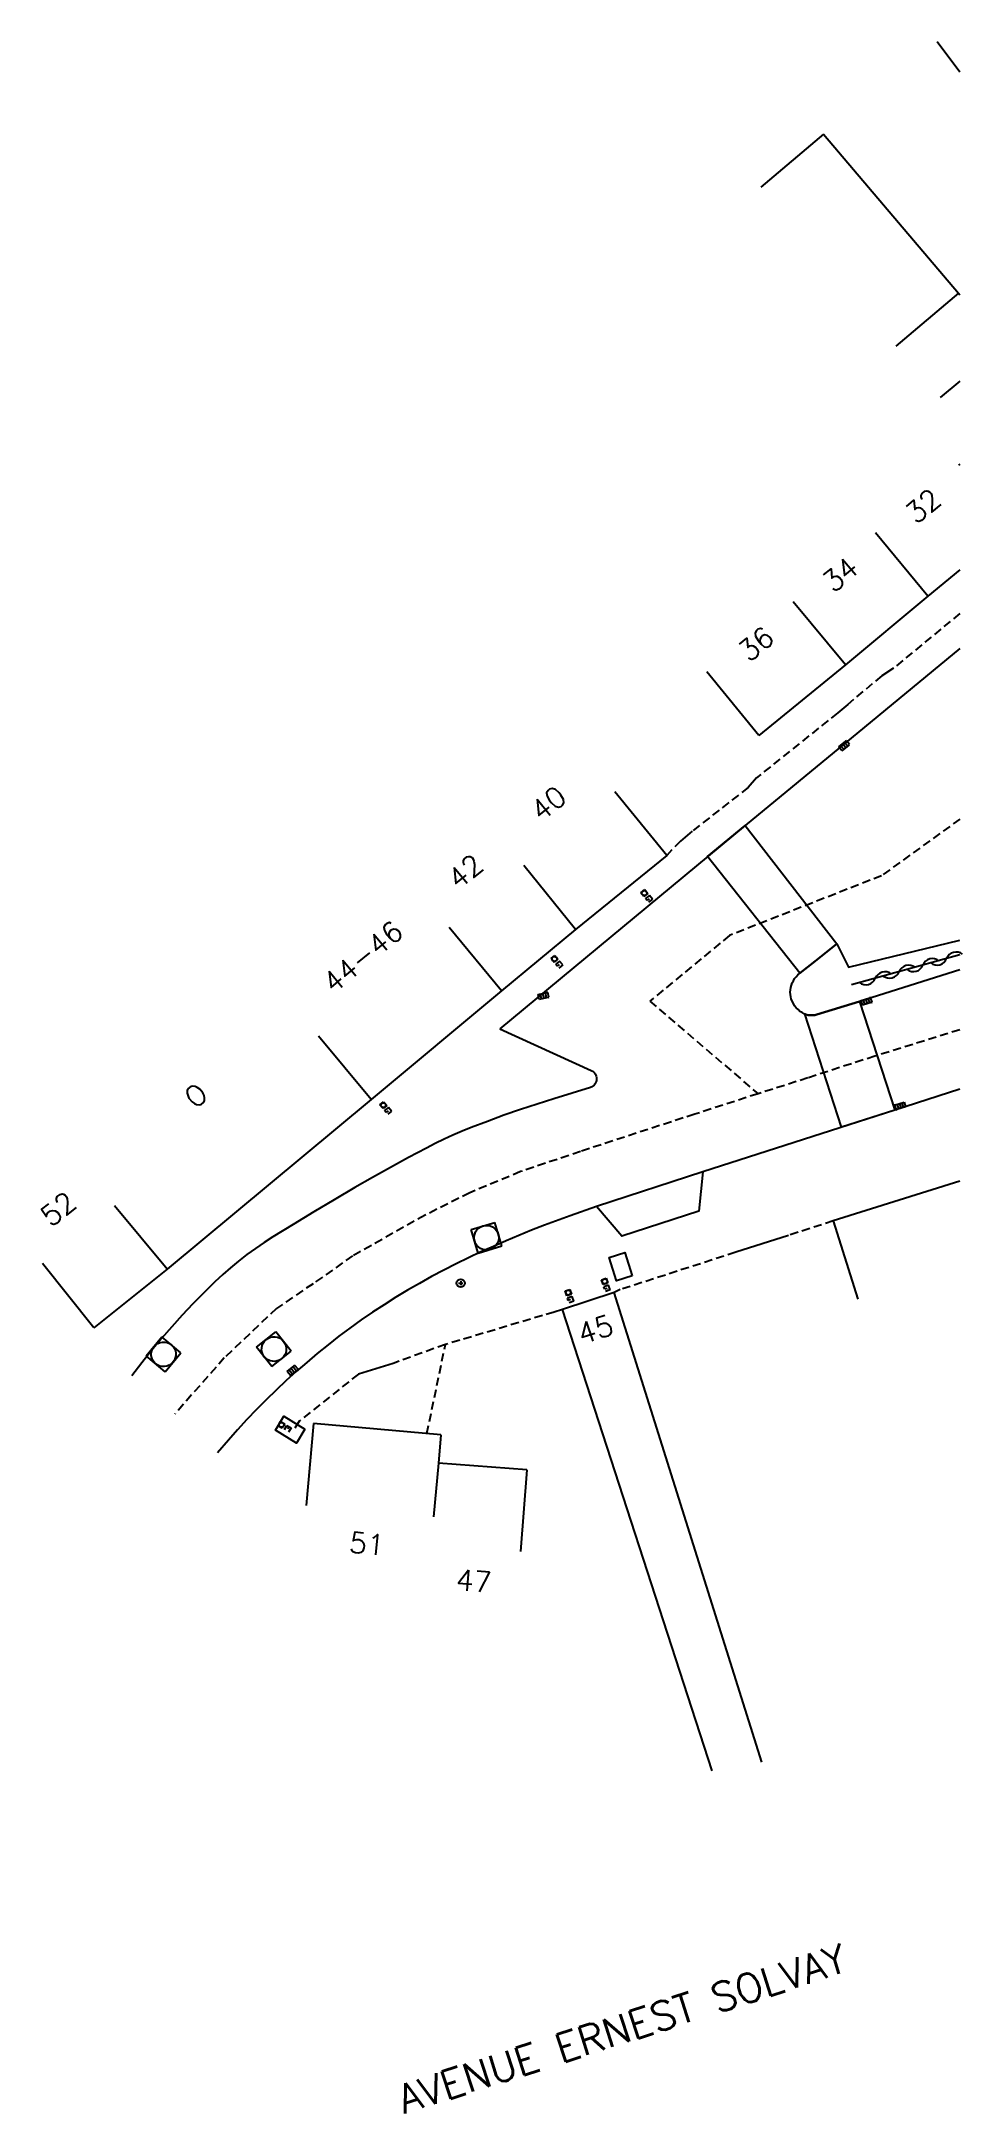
# Model space of a CAD drawing. Header units: millimetres. Extents: x 158019 to 159000, y 157999 to 158739.
# Drawn here: x 158944.1 to 159000.2, y 158526 to 158652.1 of the extents above; entities that cross this region are included whole.
import ezdxf
from ezdxf.enums import TextEntityAlignment as Align

# ---------------------------------------------------------------- set-up
doc = ezdxf.new("R2010")
doc.units = ezdxf.units.MM
doc.linetypes.add('DASHED', pattern=[0.75, 0.5, -0.25])
doc.layers.get('0').update_dxf_attribs({"linetype": 'CONTINUOUS'})
for name, color, linetype in [('W0001', 6, 'DASHED'), ('W0006', 2, 'CONTINUOUS'), ('W0008', 7, 'CONTINUOUS'), ('W0014', 7, 'CONTINUOUS'), ('W0017', 7, 'CONTINUOUS'), ('W0020', 2, 'CONTINUOUS'), ('W0100', 7, 'CONTINUOUS'), ('W0101', 7, 'CONTINUOUS'), ('W0103', 1, 'CONTINUOUS'), ('W0112', 1, 'DASHED'), ('W0310', 3, 'CONTINUOUS'), ('W0400', 7, 'CONTINUOUS'), ('W0420', 7, 'CONTINUOUS'), ('W0424', 7, 'CONTINUOUS'), ('W0425', 7, 'CONTINUOUS'), ('W0856', 7, 'CONTINUOUS'), ('W0989', 7, 'CONTINUOUS'), ('W0991', 7, 'CONTINUOUS'), ('W1102', 7, 'CONTINUOUS'), ('W1471', 7, 'CONTINUOUS')]:
    doc.layers.add(name, color=color, linetype=linetype)
doc.styles.get("Standard").update_dxf_attribs({"font": 'romans.shx', "width": 0.85})

msp = doc.modelspace()

# ---------------------------------------------------------------- texts
at = {"layer": 'W0989'}
msp.add_text('AVENUE ERNEST SOLVAY', height=1.75, rotation=17.827, dxfattribs=at).set_placement((158965.89, 158526.8), align=Align.MIDDLE_LEFT)
at = {"layer": 'W0991'}
for s, rotation, p in [('32', 39.4801, (158997.77, 158623.86)), ('34', 39.8436, (158992.73, 158619.69)), ('36', 39.1878, (158987.61, 158615.46)), ('40', 39.0871, (158974.96, 158605.75)), ('42', 39.6986, (158969.9, 158601.61)), ('44-46', 39.7339, (158963.66, 158596.42)), ('O', 39.765, (158953.5, 158587.97)), ('52', 38.6722, (158945.12, 158581.06)), ('45', 18.3293, (158977.82, 158573.73)), ('51', 354.8933, (158963.91, 158560.68)), ('47', 355.6419, (158970.42, 158558.41))]:
    msp.add_text(s, height=1.25, rotation=rotation, dxfattribs=at).set_placement(p, align=Align.MIDDLE_CENTER)

# ---------------------------------------------------------------- blocks, each defined once
blk = doc.blocks.new('T400')
for p, q in [((-0.15, 0.3), (0.15, 0.3)), ((-0.15, -0.25), (-0.15, 0.3)), ((-0.15, 0.15), (0.15, 0.15)), ((-0.15, 0), (0.15, 0)), ((0.15, 0.3), (0.15, -0.25)), ((-0.15, -0.15), (0.15, -0.15)), ((-0.15, -0.25), (-0.15, -0.3)), ((-0.15, -0.3), (0.15, -0.3)), ((0.15, -0.3), (0.15, -0.25))]:
    blk.add_line(p, q)
blk = doc.blocks.new('T856')
for p, q in [((-0.125, 0), (0.125, 0)), ((0, 0.125), (0, -0.125))]:
    blk.add_line(p, q)
blk.add_ellipse((0, 0), major_axis=(-0.177, 0.177), ratio=1, start_param=3.9269908, end_param=10.2101761)
blk = doc.blocks.new('T425')
for p, q in [((-0.15, 0.6), (0.15, 0.6)), ((-0.15, 0.6), (-0.15, 0.3)), ((-0.15, 0.3), (0.15, 0.3)), ((-0.15, 0.15), (0.15, 0.15)), ((-0.15, -0.15), (-0.15, 0.15)), ((0, 0.45), (0.15, 0.45)), ((0.15, 0.45), (0.15, 0.3)), ((0.15, 0.15), (0.15, -0.15)), ((0.15, -0.15), (-0.15, -0.15))]:
    blk.add_line(p, q)
blk.add_ellipse((0, 0), major_axis=(-0.106, 0.106), ratio=1, start_param=3.926991, end_param=10.210176)
blk = doc.blocks.new('T420')
for p, q in [((0.75, 0.75), (-0.75, 0.75)), ((-0.75, 0.75), (-0.75, -0.75)), ((0.75, 0.75), (0.75, -0.75)), ((0.75, -0.75), (-0.75, -0.75))]:
    blk.add_line(p, q)
blk.add_ellipse((0, 0), major_axis=(-0.53, 0.53), ratio=1, start_param=3.926991, end_param=10.210176)
blk = doc.blocks.new('T1471')
at = {"color": 0, "linetype": 'Continuous', "flags": 128}
blk.add_lwpolyline([(-0.75, -0.5), (-0.75, 0.5), (0.75, 0.5), (0.75, -0.5), (-0.75, -0.5)], dxfattribs=at)
blk = doc.blocks.new('T424')
for p, q in [((-0.15, 0.61), (0.15, 0.61)), ((-0.15, 0.31), (-0.15, 0.61)), ((0, 0.46), (-0.15, 0.46)), ((0.15, 0.31), (-0.15, 0.31)), ((-0.15, 0.16), (0.15, 0.16)), ((-0.15, -0.14), (-0.15, 0.16)), ((0.15, 0.16), (0.15, -0.14)), ((0.15, -0.14), (-0.15, -0.14))]:
    blk.add_line(p, q)
blk.add_ellipse((0, 0.01), major_axis=(-0.106, 0.106), ratio=1, start_param=3.926991, end_param=10.210176)
blk = doc.blocks.new('t310o')
at = {"color": 0, "linetype": 'Continuous'}
for centre, start, end in [((-0.5, 0.38), 216.8699, 323.1304), ((0.5, -0.37), 36.8699, 143.1303)]:
    blk.add_arc(centre, 0.625, start, end, dxfattribs=at)

# ---------------------------------------------------------------- linework, layer by layer
at = {"layer": 'W0001'}
for points in [[(159000, 158604.79), (158995.24, 158601.35), (158985.99, 158597.71), (158981.14, 158593.71), (158987.72, 158588.07)], [(159000, 158591.97), (158994.83, 158590.36), (158990.76, 158589.04), (158987.72, 158588.07), (158983.87, 158586.83), (158976.91, 158584.56), (158973.27, 158583.33), (158970.17, 158582.05), (158967.45, 158580.68), (158963.04, 158578.2), (158960.63, 158576.51), (158958.41, 158575), (158955.22, 158571.99), (158952.21, 158568.57)]]:
    msp.add_lwpolyline(points, dxfattribs=at)
at = {"layer": 'W0006'}
msp.add_lwpolyline([(158984.37, 158583.31), (158984.12, 158580.92), (158979.43, 158579.41), (158977.88, 158581.21)], dxfattribs=at)
at = {"layer": 'W0008'}
for points in [[(158998.62, 158652.14), (159000, 158650.29)], [(159000, 158615.19), (158993.4, 158609.72), (158986.93, 158604.41)], [(158986.93, 158604.41), (158972.01, 158592.02)], [(159000, 158595.61), (158993.89, 158593.69), (158991.3, 158592.89), (158991.17, 158592.86), (158991.04, 158592.85), (158990.91, 158592.85), (158990.77, 158592.86), (158990.64, 158592.9), (158990.52, 158592.94), (158990.4, 158593.01), (158990.27, 158593.09), (158990.16, 158593.2), (158990.05, 158593.31), (158989.95, 158593.43), (158989.87, 158593.56), (158989.8, 158593.7), (158989.74, 158593.85), (158989.71, 158593.98), (158989.69, 158594.12), (158989.68, 158594.26), (158989.69, 158594.4), (158989.71, 158594.54), (158989.75, 158594.68), (158989.8, 158594.82), (158989.87, 158594.95), (158989.95, 158595.08), (158990.04, 158595.2), (158990.14, 158595.31), (158990.26, 158595.41), (158991.19, 158596.14), (158992.51, 158597.21)], [(158992.51, 158597.21), (158993.22, 158595.78), (159000, 158597.43)], [(158972.01, 158592.02), (158977.57, 158589.48), (158977.64, 158589.45), (158977.71, 158589.4), (158977.76, 158589.34), (158977.81, 158589.28), (158977.85, 158589.21), (158977.87, 158589.14), (158977.89, 158589.06), (158977.89, 158588.98), (158977.89, 158588.89), (158977.87, 158588.81), (158977.83, 158588.73), (158977.79, 158588.65), (158977.74, 158588.59), (158977.67, 158588.54), (158977.61, 158588.49), (158977.53, 158588.46), (158975.29, 158587.77), (158974.27, 158587.44), (158973.26, 158587.11), (158972.25, 158586.76), (158971.25, 158586.39), (158970.25, 158586.01), (158969.7, 158585.79), (158969.15, 158585.56), (158968.61, 158585.31), (158968.07, 158585.05), (158967.54, 158584.77), (158966.44, 158584.19), (158965.35, 158583.59), (158964.26, 158582.98), (158963.18, 158582.36), (158961.92, 158581.62), (158960.67, 158580.88), (158959.42, 158580.12), (158958.18, 158579.36), (158957.65, 158579.01), (158957.12, 158578.65), (158956.6, 158578.28), (158956.1, 158577.88), (158955.61, 158577.48), (158955.13, 158577.06), (158954.66, 158576.62), (158953.98, 158575.96), (158953.32, 158575.28), (158952.67, 158574.59), (158952.03, 158573.89), (158951.41, 158573.17), (158950.8, 158572.44), (158950.21, 158571.7), (158949.59, 158570.91)], [(159000, 158588.35), (158996.05, 158587.07), (158984.37, 158583.31), (158977.88, 158581.21), (158976.29, 158580.65), (158974.72, 158580.07), (158973.94, 158579.76), (158973.16, 158579.44), (158972.38, 158579.12), (158971.61, 158578.78), (158970.85, 158578.44), (158970.09, 158578.08), (158969.34, 158577.71), (158968.59, 158577.33), (158967.85, 158576.94), (158967.11, 158576.53), (158966.39, 158576.11), (158965.67, 158575.68), (158964.96, 158575.23), (158964.26, 158574.77), (158963.57, 158574.3), (158962.88, 158573.81), (158962.21, 158573.31), (158961.55, 158572.79), (158960.89, 158572.26), (158960.25, 158571.72), (158959.61, 158571.17), (158958.99, 158570.61), (158958.38, 158570.03), (158957.78, 158569.44), (158957.19, 158568.85), (158956.61, 158568.24), (158956.04, 158567.62), (158955.49, 158566.99), (158954.82, 158566.22)]]:
    msp.add_lwpolyline(points, dxfattribs=at)
at = {"layer": 'W0014'}
for points in [[(158995.97, 158613.99), (158995.25, 158613.52)], [(158993.19, 158611.78), (158992.57, 158611.26)], [(158987.62, 158607.3), (158987.12, 158606.72)], [(158983.71, 158604.05), (158983, 158603.46)], [(158989.57, 158579.45), (158986.36, 158578.42)], [(158979.33, 158576.15), (158978.97, 158575.98), (158975.82, 158574.93), (158975.31, 158574.78)], [(158965.51, 158571.66), (158963.39, 158571.01)]]:
    msp.add_lwpolyline(points, dxfattribs=at)
at = {"layer": 'W0017'}
for points in [[(158987.96, 158547.38), (158978.97, 158575.98)], [(158984.92, 158546.85), (158975.82, 158574.93)]]:
    msp.add_lwpolyline(points, dxfattribs=at)
at = {"layer": 'W0020'}
for points in [[(158992.51, 158597.21), (158991.19, 158596.14), (158990.26, 158595.41), (158984.65, 158602.52), (158986.93, 158604.41)], [(158996.05, 158587.07), (158992.81, 158586.03), (158990.56, 158592.93), (158990.64, 158592.9), (158990.77, 158592.86), (158990.91, 158592.85), (158991.04, 158592.85), (158991.17, 158592.86), (158991.3, 158592.89), (158993.89, 158593.69)]]:
    msp.add_lwpolyline(points, close=True, dxfattribs=at)
at = {"layer": 'W0100'}
for points in [[(159000, 158631.45), (158998.81, 158630.47)], [(159000, 158619.97), (158998.05, 158618.36), (158993.05, 158614.19), (158987.77, 158609.88)], [(158987.77, 158609.88), (158984.61, 158613.76)], [(158982.16, 158602.58), (158979.01, 158606.46)], [(158982.16, 158602.58), (158976.61, 158598.08), (158972.11, 158594.34), (158964.16, 158587.73), (158951.75, 158577.4), (158947.28, 158573.83)], [(159000, 158582.76), (158992.3, 158580.33)], [(158992.3, 158580.33), (158993.8, 158575.56)], [(158947.28, 158573.83), (158944.16, 158577.73)]]:
    msp.add_lwpolyline(points, dxfattribs=at)
at = {"layer": 'W0101'}
for points in [[(158960.66, 158567.99), (158960.22, 158563.01)], [(158968.41, 158567.3), (158960.66, 158567.99)], [(158968.41, 158567.3), (158968.26, 158565.59)], [(158973.65, 158565.18), (158968.26, 158565.59)], [(158973.65, 158565.18), (158973.27, 158560.2)]]:
    msp.add_lwpolyline(points, dxfattribs=at)
at = {"layer": 'W0103'}
for points in [[(158991.71, 158646.5), (158987.9, 158643.27)], [(158991.71, 158646.5), (158999.92, 158636.81)], [(158999.92, 158636.81), (158996.1, 158633.58)]]:
    msp.add_lwpolyline(points, dxfattribs=at)
at = {"layer": 'W0112'}
for points in [[(159000, 158617.31), (158995.97, 158613.99)], [(158995.25, 158613.52), (158993.19, 158611.78)], [(158992.57, 158611.26), (158987.62, 158607.3)], [(158987.12, 158606.72), (158983.71, 158604.05)], [(158983, 158603.46), (158982.16, 158602.58)], [(158992.3, 158580.33), (158989.57, 158579.45)], [(158986.36, 158578.42), (158979.33, 158576.15)], [(158975.31, 158574.78), (158968.69, 158572.81)], [(158967.56, 158567.38), (158968.69, 158572.81), (158965.51, 158571.66)], [(158963.39, 158571.01), (158959.79, 158568.14), (158959.53, 158567.72)]]:
    msp.add_lwpolyline(points, dxfattribs=at)
at = {"layer": 'W0310'}
for points in [[(158999.92, 158636.81), (159000, 158636.71)], [(159000, 158596.53), (158993.42, 158594.71)]]:
    msp.add_lwpolyline(points, dxfattribs=at)
at = {"layer": 'W1102'}
for points in [[(159000, 158626.33), (158999.94, 158626.4)], [(158998.05, 158618.36), (158994.87, 158622.22)], [(158993.05, 158614.19), (158989.85, 158618.03)], [(158976.61, 158598.08), (158973.46, 158601.96)], [(158972.11, 158594.34), (158968.92, 158598.19)], [(158964.16, 158587.73), (158960.96, 158591.58)], [(158951.75, 158577.4), (158948.55, 158581.25)], [(158968.26, 158565.59), (158967.96, 158562.32)]]:
    msp.add_lwpolyline(points, dxfattribs=at)

# ---------------------------------------------------------------- block references
at = {"layer": 'W0310', "rotation": 195.4399605447316}
for p in [(158999.2, 158596.31), (158994.86, 158595.11), (158996.31, 158595.51), (158997.76, 158595.91)]:
    msp.add_blockref('t310o', p, dxfattribs=at)
at = {"layer": 'W0400'}
for p, rotation in [((158992.96, 158609.26), 129.3999552079987), ((158974.66, 158594.03), 102.1320896197592), ((158994.33, 158593.7), 107.4166453190443), ((158996.37, 158587.33), 288.0603261781787), ((158959.39, 158571.23), 128.5524696458586)]:
    msp.add_blockref('T400', p, dxfattribs=dict(at, rotation=rotation))
at = {"layer": 'W0420'}
for p, rotation in [((158971.19, 158579.31), 196.5724978070024), ((158951.53, 158572.21), 230.1476962557785), ((158958.25, 158572.53), 218.5524696458586)]:
    msp.add_blockref('T420', p, dxfattribs=dict(at, rotation=rotation))
at = {"layer": 'W0424', "rotation": 238.4896757157161}
msp.add_blockref('T424', (158958.7, 158567.92), dxfattribs=at)
at = {"layer": 'W0425'}
for p, rotation in [((158980.8, 158600.29), 219.0870897702029), ((158975.33, 158596.28), 219.6986221556901), ((158964.91, 158587.38), 219.7338944481829), ((158978.39, 158576.65), 198.3293024641338), ((158976.17, 158575.97), 198.3293024641338)]:
    msp.add_blockref('T425', p, dxfattribs=dict(at, rotation=rotation))
at = {"layer": 'W0856'}
msp.add_blockref('T856', (158969.62, 158576.54), dxfattribs=at)
at = {"layer": 'W1471'}
for p, rotation in [((158979.36, 158577.55), 107.8940334896849), ((158959.24, 158567.62), 148.4896757157161)]:
    msp.add_blockref('T1471', p, dxfattribs=dict(at, rotation=rotation))

msp.set_redraw_order([(e.dxf.handle, doc.entitydb.next_handle()) for e in msp.query("TEXT MTEXT ATTDEF DIMENSION ARC_DIMENSION")])  # texts and dimensions are drawn at this point

doc.saveas('drawing.dxf')
